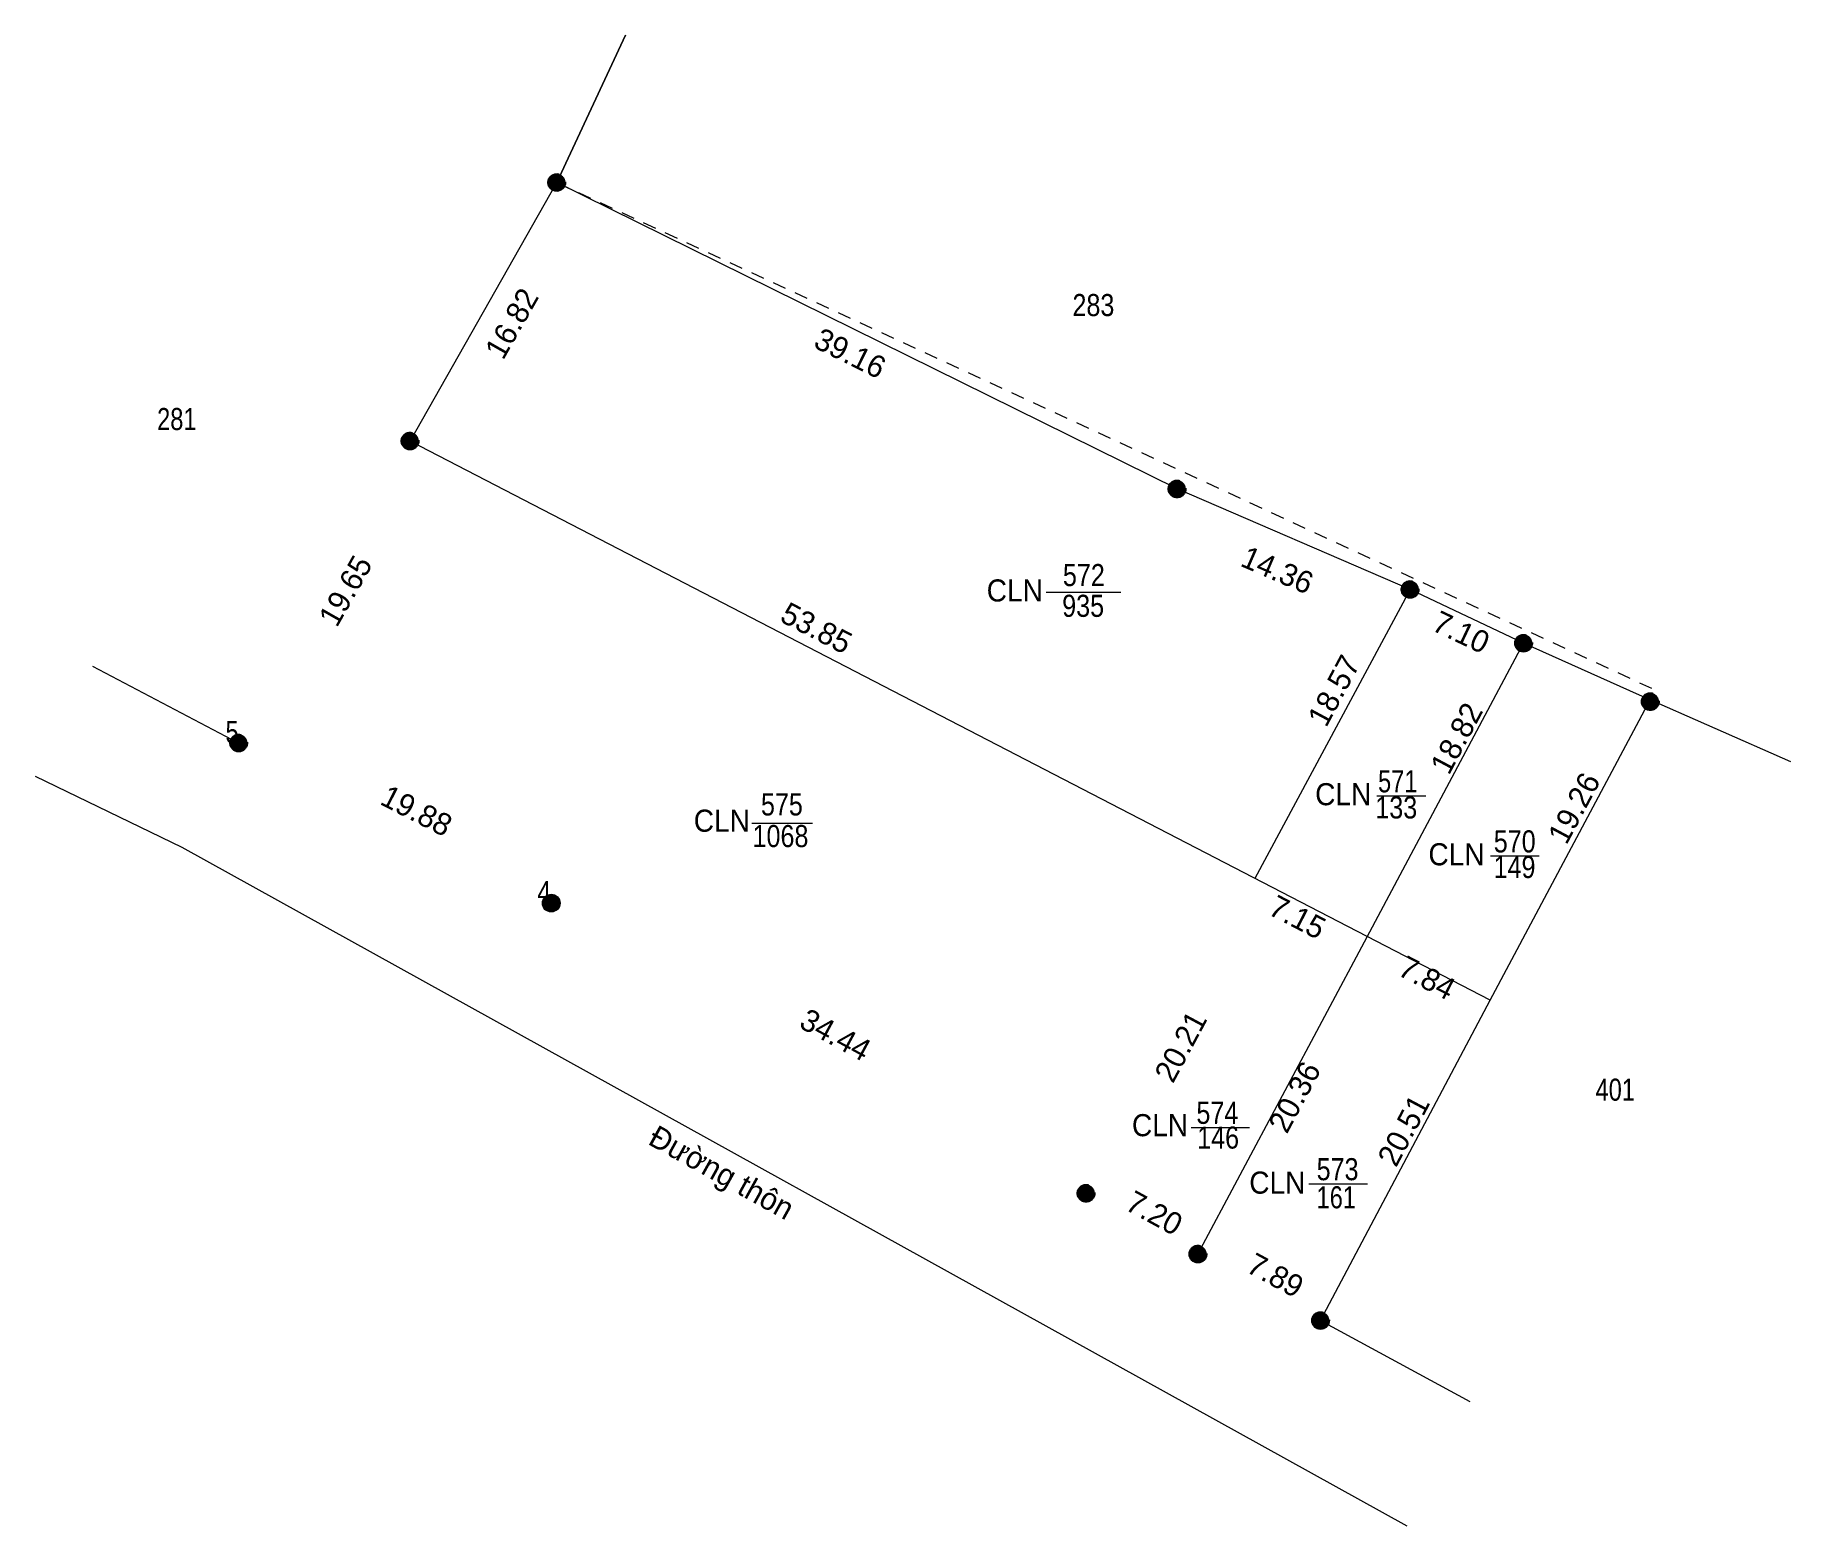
# Model space of a CAD drawing. Header units: metres. Extents: x 551046 to 552048, y 1840867 to 1841786.
# Drawn here: x 551709.3 to 551808.7, y 1841701.6 to 1841786 of the extents above; entities that cross this region are included whole.
import ezdxf
from ezdxf.enums import TextEntityAlignment as Align

# ---------------------------------------------------------------- set-up
doc = ezdxf.new("R2010")
doc.units = ezdxf.units.M
doc.header["$LTSCALE"] = 0.5
doc.header["$PDMODE"] = 32
doc.header["$PDSIZE"] = 0.25
doc.linetypes.add('DASH_DOUBLE_DOT', pattern=[9.2, 5, -1.2, 0.3, -1.2, 0.3, -1.2])
doc.linetypes.add('SHORT_DASHED', pattern=[2.7, 1.5, -1.2])
for name, color, linetype, lineweight in [('10', 7, 'Continuous', 13), ('13', 7, 'Continuous', 13), ('17', 7, 'Continuous', 13), ('63', 7, 'Continuous', 13)]:
    doc.layers.add(name, color=color, linetype=linetype, lineweight=lineweight)

msp = doc.modelspace()

# ---------------------------------------------------------------- texts
at = {"layer": '13'}
for s, width, p in [('572', 0.85, (551768.675, 1841754.78)), ('CLN', 0.95, (551764.765, 1841753.91)), ('935', 0.85, (551768.635, 1841753.04)), ('CLN', 0.95, (551783.355, 1841742.38)), ('571', 0.8, (551786.44, 1841743.11)), ('575', 0.85, (551751.585, 1841741.8)), ('133', 0.85, (551786.355, 1841741.63)), ('CLN', 0.95, (551748.185, 1841740.88)), ('1068', 0.85, (551751.505, 1841740.01)), ('570', 0.85, (551793.06, 1841739.71)), ('CLN', 0.95, (551789.765, 1841738.98)), ('149', 0.85, (551793.05, 1841738.26)), ('574', 0.85, (551776.23, 1841724.35)), ('CLN', 0.95, (551772.985, 1841723.65)), ('146', 0.85, (551776.275, 1841722.95)), ('CLN', 0.95, (551779.625, 1841720.4)), ('573', 0.85, (551783.035, 1841721.16)), ('161', 0.8, (551782.96, 1841719.57))]:
    msp.add_text(s, height=1.25, dxfattribs=dict(at, width=width)).set_placement(p, align=Align.CENTER)
at = {"layer": '17'}
for s, width, p in [('283', 0.85, (551769.215, 1841770.06)), ('281', 0.8, (551717.34, 1841763.61)), ('401', 0.8, (551798.75, 1841725.66))]:
    msp.add_text(s, height=1.25, dxfattribs=dict(at, width=width)).set_placement(p, align=Align.CENTER)
msp.add_text('Đường thôn', height=1.25, rotation=331.019, dxfattribs=at).set_placement((551747.8772, 1841721.0522), align=Align.CENTER)
at = {"layer": '63'}
for s, rotation, p in [('16.82', 60.433, (551736.8375, 1841769.3416)), ('39.16', 333.716, (551755.1782, 1841767.4025)), ('19.65', 60.421, (551727.4266, 1841754.2115)), ('14.36', 336.665, (551779.3874, 1841755.1172)), ('53.85', 332.626, (551753.2576, 1841751.8578)), ('7.10', 334.661, (551789.7675, 1841751.612)), ('18.57', 61.779, (551783.376, 1841748.5745)), ('18.82', 61.951, (551790.3176, 1841745.8811)), ('19.26', 61.971, (551796.9668, 1841741.9313)), ('19.88', 332.881, (551730.6301, 1841741.5171)), ('7.15', 332.611, (551780.4825, 1841735.4964)), ('7.84', 332.65, (551787.8129, 1841732.0571)), ('34.44', 331.522, (551754.322, 1841728.8437)), ('20.21', 61.774, (551774.7047, 1841728.4344)), ('20.36', 61.924, (551781.1486, 1841725.5809)), ('20.51', 62.085, (551787.3235, 1841723.6874)), ('7.20', 331.478, (551772.3716, 1841718.7577)), ('7.89', 331.552, (551779.2223, 1841715.2353))]:
    msp.add_text(s, height=1.25, rotation=rotation, dxfattribs=at).set_placement(p, align=Align.CENTER)
for s, width, p in [(' 5', 0.8, (551720.84, 1841745.9)), (' 4', 0.85, (551738.53, 1841736.84))]:
    msp.add_text(s, height=1.25, dxfattribs=dict(at, width=width)).set_placement(p, align=Align.RIGHT)

# ---------------------------------------------------------------- hatches: boundary and pattern name
at = {"layer": '17'}
for points in [[(551739.34, 1841777.62, 1), (551738.34, 1841777.62, 1)], [(551731.04, 1841762.99, 1), (551730.04, 1841762.99, 1)], [(551774.45, 1841760.28, 1), (551773.45, 1841760.28, 1)], [(551787.64, 1841754.59, 1), (551786.64, 1841754.59, 1)], [(551794.06, 1841751.55, 1), (551793.06, 1841751.55, 1)], [(551801.23, 1841748.2429, 1), (551800.23, 1841748.2429, 1)], [(551721.34, 1841745.9, 1), (551720.34, 1841745.9, 1)], [(551739.03, 1841736.84, 1), (551738.03, 1841736.84, 1)], [(551769.3, 1841720.42, 1), (551768.3, 1841720.42, 1)], [(551775.63, 1841716.98, 1), (551774.63, 1841716.98, 1)], [(551782.57, 1841713.22, 1), (551781.57, 1841713.22, 1)]]:
    msp.add_hatch(color=256, dxfattribs=at).paths.add_polyline_path(points)

# ---------------------------------------------------------------- linework, layer by layer
at = {"layer": '10'}
for p, q in [((551730.54, 1841762.99), (551738.84, 1841777.62)), ((551791.67, 1841731.34), (551730.54, 1841762.99)), ((551787.14, 1841754.59), (551778.36, 1841738.23))]:
    msp.add_line(p, q, dxfattribs=at)
for points in [[(551808.69, 1841744.83), (551800.12, 1841748.61), (551793.56, 1841751.55), (551787.14, 1841754.59), (551773.95, 1841760.28), (551738.84, 1841777.62)], [(551775.13, 1841716.98), (551784.71, 1841734.94), (551793.56, 1841751.55)], [(551782.07, 1841713.22), (551791.67, 1841731.34), (551800.72, 1841748.34)]]:
    msp.add_lwpolyline(points, dxfattribs=at)
at = {"layer": '13'}
for p, q in [((551766.54, 1841754.43), (551770.77, 1841754.43)), ((551785.26, 1841742.92), (551788.03, 1841742.92)), ((551749.88, 1841741.36), (551753.32, 1841741.36)), ((551791.68, 1841739.52), (551794.45, 1841739.52)), ((551774.74, 1841724.15), (551778.05, 1841724.15)), ((551781.41, 1841720.95), (551784.72, 1841720.95))]:
    msp.add_line(p, q, dxfattribs=at)
at = {"layer": '17'}
for p, q in [((551742.74, 1841785.96), (551738.84, 1841777.62)), ((551738.84, 1841777.62), (551742.74, 1841785.96)), ((551720.84, 1841745.9), (551712.59, 1841750.24)), ((551720.69, 1841746.23), (551720.84, 1841745.9)), ((551782.07, 1841713.22), (551790.52, 1841708.63))]:
    msp.add_line(p, q, dxfattribs=at)
at = {"layer": '17', "linetype": 'SHORT_DASHED'}
msp.add_line((551738.84, 1841777.62), (551801.02, 1841748.9), dxfattribs=at)
at = {"layer": '17'}
msp.add_lwpolyline([(551709.32, 1841744.02), (551717.63, 1841740), (551786.96, 1841701.6)], dxfattribs=at)
at = {"layer": '17', "linetype": 'DASH_DOUBLE_DOT'}
for centre in [(551738.84, 1841777.62), (551730.54, 1841762.99), (551773.95, 1841760.28), (551787.14, 1841754.59), (551793.56, 1841751.55), (551800.73, 1841748.2429), (551720.84, 1841745.9), (551768.8, 1841720.42), (551775.13, 1841716.98), (551782.07, 1841713.22)]:
    msp.add_circle(centre, 0.5, dxfattribs=at)
at = {"layer": '17'}
msp.add_circle((551738.53, 1841736.84), 0.5, dxfattribs=at)
msp.add_point((551738.84, 1841777.62), dxfattribs=at)

msp.set_redraw_order([(e.dxf.handle, doc.entitydb.next_handle()) for e in msp.query("TEXT MTEXT ATTDEF DIMENSION ARC_DIMENSION")])  # texts and dimensions are drawn at this point

doc.saveas('drawing.dxf')
